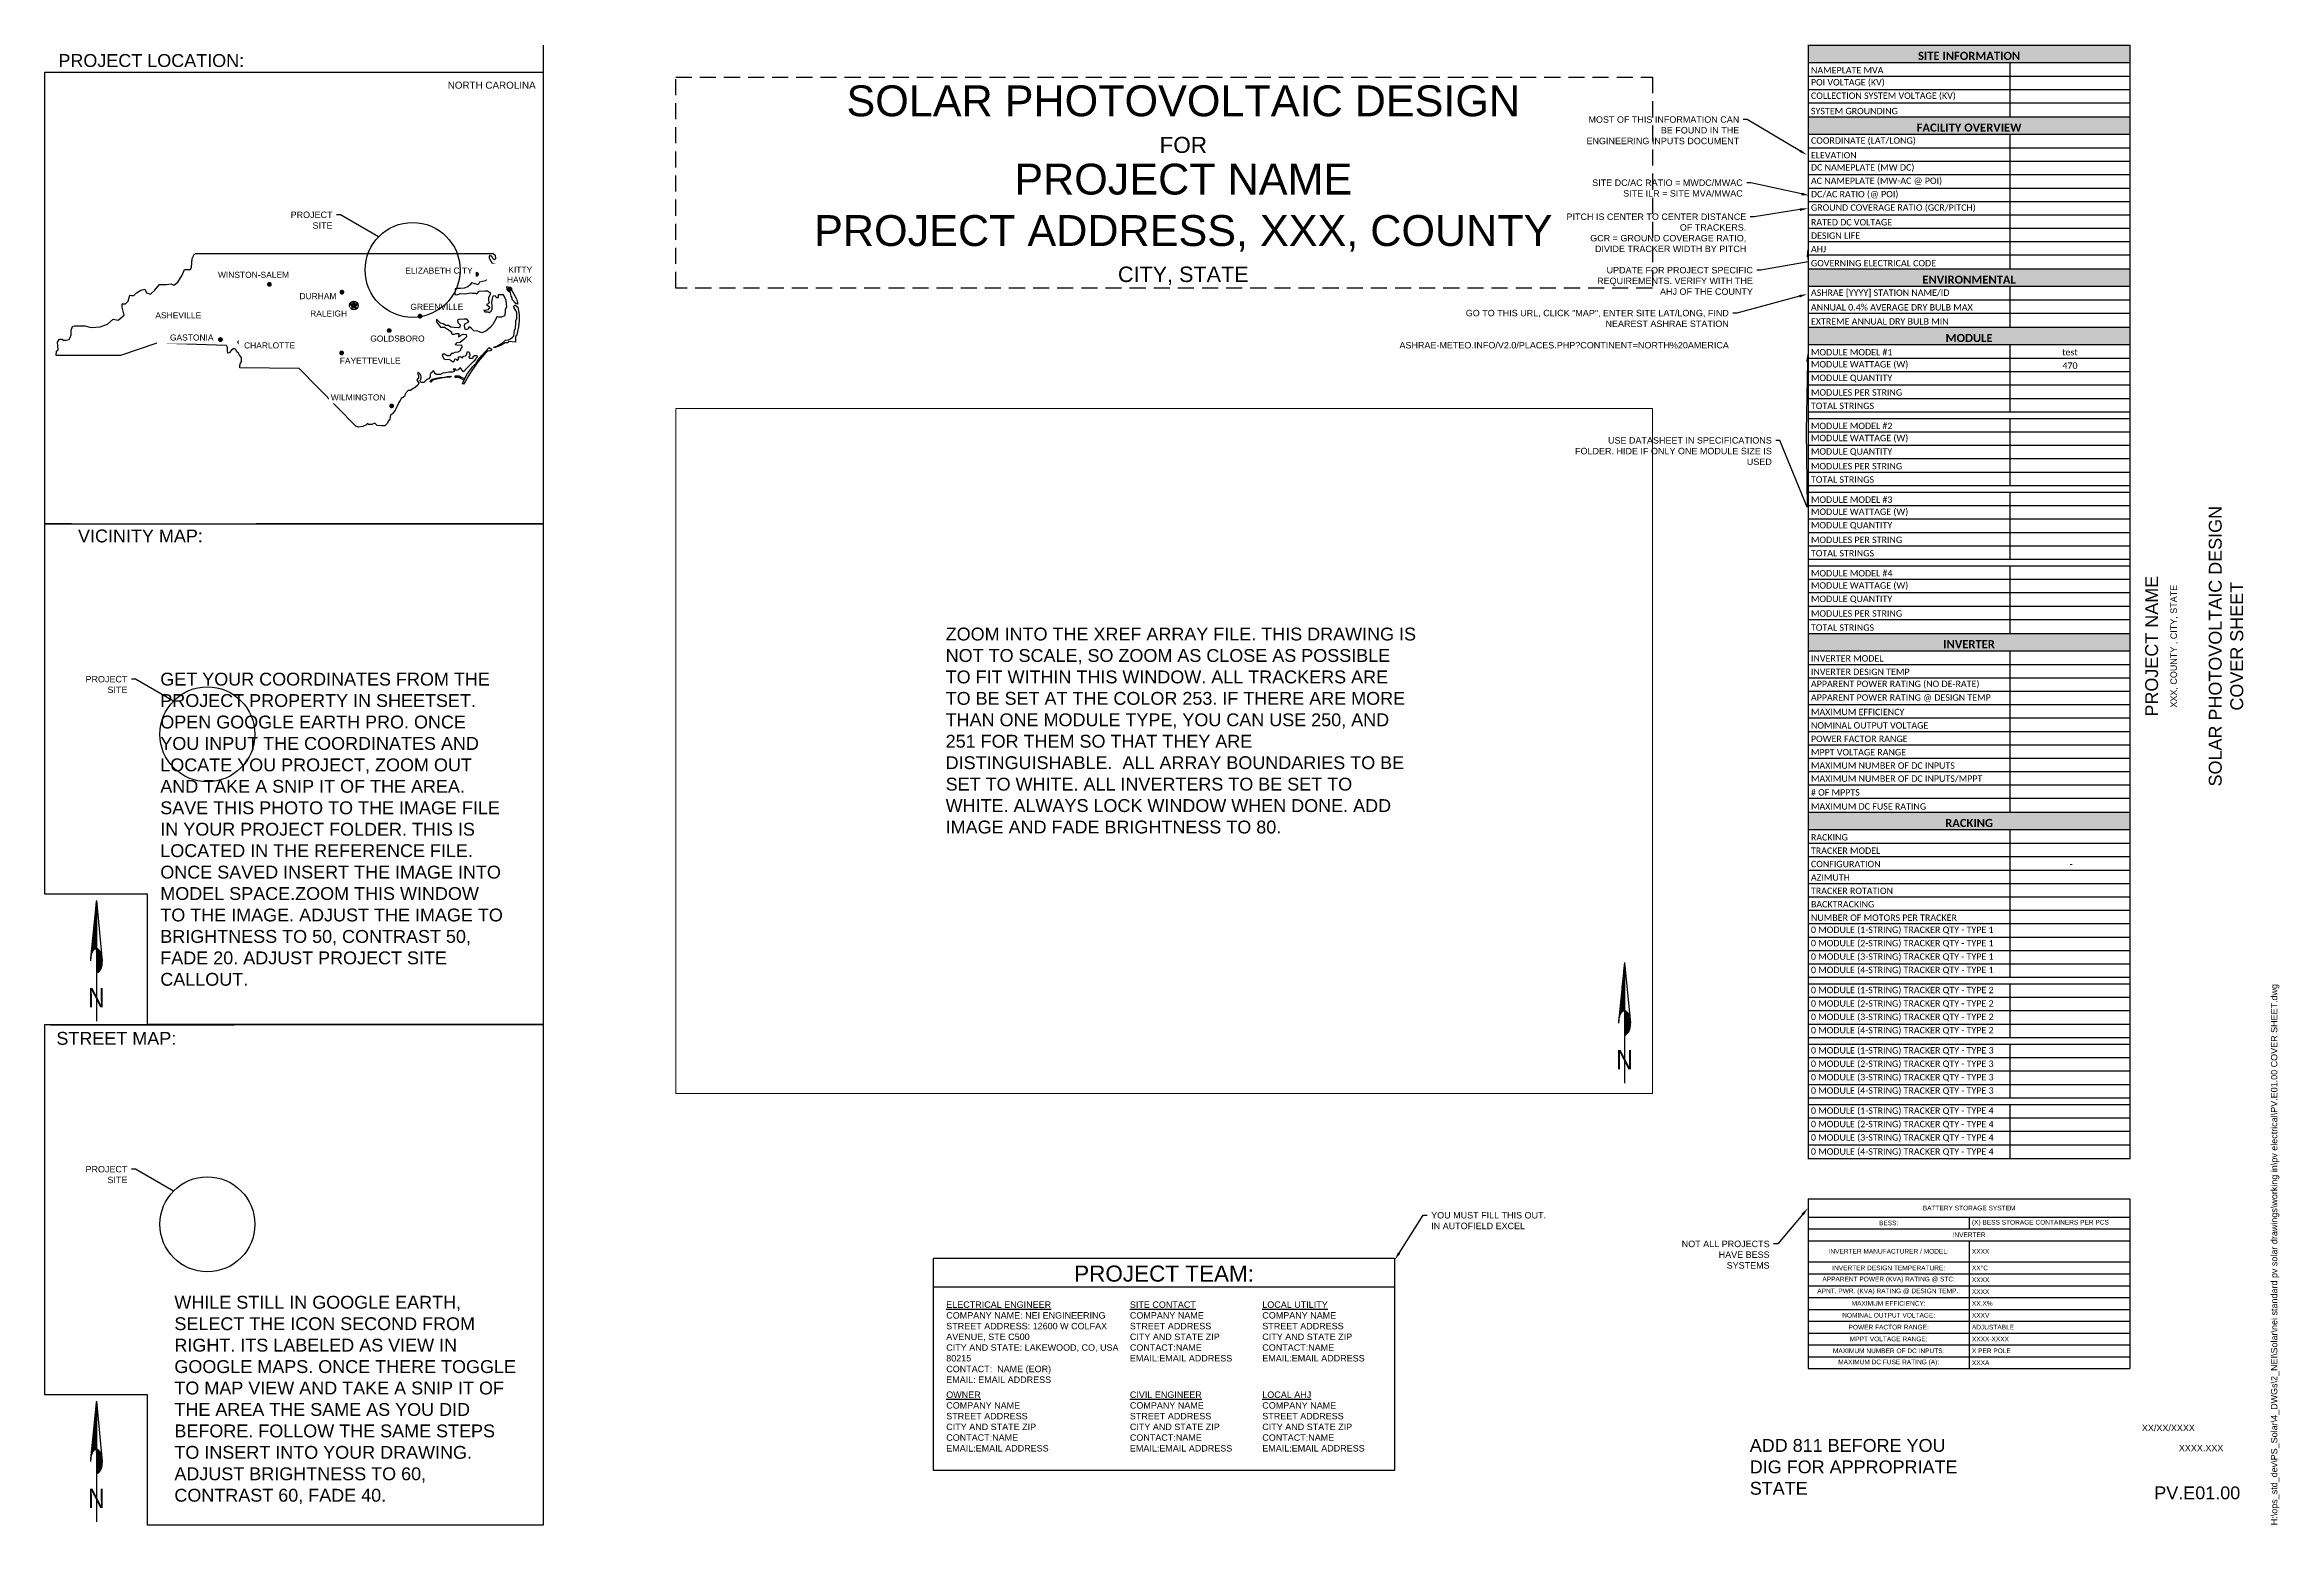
# Paper-space layout 'COVER SHEET' of a CAD drawing. Header units: feet, sheet in inches. Extents: x -0.2 to 34.5, y 0 to 23.
# The model-space entities are those that its viewports show. They can reach past a viewport. Long polylines and large blocks are cut down to what shows.
import ezdxf
from ezdxf import colors
from ezdxf.entities.mleader import LeaderData, LeaderLine
from ezdxf.enums import TextEntityAlignment as Align
from ezdxf.math import Vec2, Vec3

# ---------------------------------------------------------------- set-up
doc = ezdxf.new("R2010")
doc.units = ezdxf.units.FT
doc.header["$MEASUREMENT"] = 0
doc.linetypes.add('DASHED2', pattern=[0.375, 0.25, -0.125])
for name, color, linetype in [('G-ANNO-TEXT', 1, 'Continuous'), ('G-ANNO-TTBL', 1, 'Continuous'), ('PV-AUTOTABLES', 7, 'Continuous')]:
    doc.layers.add(name, color=color, linetype=linetype)
doc.layers.add('G-NPLT', color=67, linetype='Continuous', plot=False)
doc.layers.add('VP', color=31, linetype='Continuous', plot=False)
doc.layers.add('G-TBLK-TEXT', color=7, linetype='Continuous', lineweight=18)
doc.styles.add('NEI-A', font='arial.ttf')
picture_1 = doc.add_image_def('image1.png', size_in_pixel=(1478, 900))
picture_2 = doc.add_image_def('image2.png', size_in_pixel=(1695, 824))

psp = doc.layouts.new('COVER SHEET')

# ---------------------------------------------------------------- texts
at = {"layer": 'G-ANNO-TEXT', "insert": (17.447, 20.837), "char_height": 0.25, "width": 14.85973, "attachment_point": 5, "style": 'NEI-A'}
psp.add_mtext('\\A1;{\\H1.92x;SOLAR PHOTOVOLTAIC DESIGN\\P}FOR\\P{\\A0;\\H1.92x;PROJECT NAME\\PPROJECT ADDRESS, XXX, COUNTY \\P\\A1;\\H0.5x;CITY, STATE}', dxfattribs=at)
at = {"layer": 'G-ANNO-TEXT', "insert": (-0.067, 7.569), "char_height": 0.2, "attachment_point": 4, "style": 'NEI-A', "bg_fill": 3, "box_fill_scale": 1.5, "bg_fill_color": 256, "bg_fill_transparency": 0}
psp.add_mtext_dynamic_manual_height_columns('STREET MAP:', width=2.66544, gutter_width=0.625, heights=[0], dxfattribs=at)
at = {"layer": 'G-ANNO-TEXT', "style": 'NEI-A'}
for s, width, gutter_width, insert, char_height, attachment_point in [('PROJECT TEAM:', 3.21067, 0.625, (17.148, 3.911), 0.25, 5), ('{\\LELECTRICAL ENGINEER\\P}COMPANY NAME: NEI ENGINEERING\\PSTREET ADDRESS: 12600 W COLFAX AVENUE, STE C500\\PCITY AND STATE: LAKEWOOD, CO, USA 80215\\PCONTACT:  NAME (EOR)\\PEMAIL: EMAIL ADDRESS', 2.77117, 0.524, (13.763, 3.48), 0.1, 1), ('{\\LSITE CONTACT\\P}COMPANY NAME\\PSTREET ADDRESS\\PCITY AND STATE ZIP\\PCONTACT:NAME\\PEMAIL:EMAIL ADDRESS', 1.62578, 0.524, (16.617, 3.48), 0.1, 1), ('{\\LLOCAL UTILITY\\P}COMPANY NAME\\PSTREET ADDRESS\\PCITY AND STATE ZIP\\PCONTACT:NAME\\PEMAIL:EMAIL ADDRESS', 1.82018, 0.524, (18.675, 3.48), 0.1, 1), ('{\\LOWNER\\P}COMPANY NAME\\PSTREET ADDRESS\\PCITY AND STATE ZIP\\PCONTACT:NAME\\PEMAIL:EMAIL ADDRESS', 2.59468, 0.524, (13.763, 2.08), 0.1, 1), ('{\\LCIVIL ENGINEER\\P}COMPANY NAME\\PSTREET ADDRESS\\PCITY AND STATE ZIP\\PCONTACT:NAME\\PEMAIL:EMAIL ADDRESS', 1.81245, 0.524, (16.617, 2.08), 0.1, 1), ('{\\LLOCAL AHJ\\P}COMPANY NAME\\PSTREET ADDRESS\\PCITY AND STATE ZIP\\PCONTACT:NAME\\PEMAIL:EMAIL ADDRESS', 1.98179, 0.524, (18.675, 2.08), 0.1, 1)]:
    psp.add_mtext_dynamic_manual_height_columns(s, width=width, gutter_width=gutter_width, heights=[0], dxfattribs=dict(at, insert=insert, char_height=char_height, attachment_point=attachment_point))
at = {"layer": 'G-ANNO-TTBL', "style": 'NEI-A'}
psp.add_text('XXX, COUNTY , CITY, STATE', height=0.1, rotation=90, dxfattribs=at).set_placement((32.848, 13.668), align=Align.MIDDLE)
at = {"layer": 'G-ANNO-TTBL', "char_height": 0.2, "attachment_point": 5, "rotation": 90, "style": 'NEI-A'}
for s, insert in [('SOLAR PHOTOVOLTAIC DESIGN\\PCOVER SHEET', (33.654, 13.668)), ('PROJECT NAME', (32.498, 13.668))]:
    psp.add_mtext_dynamic_manual_height_columns(s, width=7.8846, gutter_width=0.5, heights=[0], dxfattribs=dict(at, insert=insert))
at = {"layer": 'G-ANNO-TTBL', "style": 'NEI-A'}
for s, width, insert, char_height, attachment_point in [('XX/XX/XXXX', 0.85482, (32.346, 1.513), 0.1, 4), ('XXXX.XXX', 0.85482, (33.266, 1.2), 0.1, 5), ('PV.E01.00', 1.7218, (33.206, 0.502), 0.2, 5)]:
    psp.add_mtext_dynamic_manual_height_columns(s, width=width, gutter_width=0.5, heights=[0], dxfattribs=dict(at, insert=insert, char_height=char_height, attachment_point=attachment_point))
at = {"layer": 'G-NPLT', "char_height": 0.2, "attachment_point": 1, "style": 'NEI-A'}
for s, insert, width in [('ZOOM INTO THE XREF ARRAY FILE. THIS DRAWING IS NOT TO SCALE, SO ZOOM AS CLOSE AS POSSIBLE TO FIT WITHIN THIS WINDOW. ALL TRACKERS ARE TO BE SET AT THE COLOR 253. IF THERE ARE MORE THAN ONE MODULE TYPE, YOU CAN USE 250, AND 251 FOR THEM SO THAT THEY ARE DISTINGUISHABLE.  ALL ARRAY BOUNDARIES TO BE SET TO WHITE. ALL INVERTERS TO BE SET TO WHITE. ALWAYS LOCK WINDOW WHEN DONE. ADD IMAGE AND FADE BRIGHTNESS TO 80. ', (13.754, 13.957), 7.30797), ('GET YOUR COORDINATES FROM THE PROJECT PROPERTY IN SHEETSET. OPEN GOOGLE EARTH PRO. ONCE YOU INPUT THE COORDINATES AND LOCATE YOU PROJECT, ZOOM OUT AND TAKE A SNIP IT OF THE AREA. SAVE THIS PHOTO TO THE IMAGE FILE IN YOUR PROJECT FOLDER. THIS IS LOCATED IN THE REFERENCE FILE. ONCE SAVED INSERT THE IMAGE INTO MODEL SPACE.ZOOM THIS WINDOW TO THE IMAGE. ADJUST THE IMAGE TO BRIGHTNESS TO 50, CONTRAST 50, FADE 20. ADJUST PROJECT SITE CALLOUT.', (1.548, 13.256), 5.34581), ('WHILE STILL IN GOOGLE EARTH, SELECT THE ICON SECOND FROM RIGHT. ITS LABELED AS VIEW IN GOOGLE MAPS. ONCE THERE TOGGLE TO MAP VIEW AND TAKE A SNIP IT OF THE AREA THE SAME AS YOU DID BEFORE. FOLLOW THE SAME STEPS TO INSERT INTO YOUR DRAWING. ADJUST BRIGHTNESS TO 60, CONTRAST 60, FADE 40.', (1.767, 3.567), 5.34581), ('ADD 811 BEFORE YOU DIG FOR APPROPRIATE STATE', (26.251, 1.341), 3.45789)]:
    psp.add_mtext(s, dxfattribs=dict(at, insert=insert, width=width))
at = {"layer": 'G-NPLT', "insert": (34.351, 0), "char_height": 0.1, "width": 13.97168, "attachment_point": 1, "rotation": 90, "style": 'NEI-A'}
psp.add_mtext('H:\\\\ops_std_dev\\\\PS_Solar\\\\4_DWGs\\\\2_NEI\\\\Solar\\\\nei standard pv solar drawings\\\\working in\\\\pv electrical\\\\PV.E01.00 COVER SHEET.dwg', dxfattribs=at)

msp = doc.modelspace()

# ---------------------------------------------------------------- blocks, each defined once
blk = doc.blocks.new('capitalstar')
h = blk.add_hatch(color=256)
h.dxf.hatch_style = 1
h.paths.add_polyline_path([(0.013, 0.017), (0, 0.045), (-0.013, 0.017), (-0.042, 0.014), (-0.02, -0.006), (-0.026, -0.036), (0, -0.021), (0.026, -0.036), (0.02, -0.006), (0.042, 0.014)])
blk.add_lwpolyline([(0.026, -0.036), (0.02, -0.006), (0.042, 0.014), (0.013, 0.017), (0, 0.045), (-0.013, 0.017), (-0.042, 0.014), (-0.02, -0.006), (-0.026, -0.036), (0, -0.021), (0.026, -0.036)])
blk.add_circle((0, 0), 0.0451)
blk = doc.blocks.new('*U3')
blk.add_lwpolyline([(0, 0), (7.75, 0), (7.75, -7.025), (0, -7.025)], close=True)
for points in [[(2.337, -2.823), (6.971, -2.823), (7, -2.849), (7.004, -2.904), (6.99, -2.918), (6.978, -2.911), (6.966, -2.901), (6.955, -2.876), (6.942, -2.861), (6.918, -2.854), (6.91, -2.868), (6.908, -2.896), (6.949, -2.967), (6.997, -2.985), (7.019, -2.987), (7.092, -3.277), (7.076, -3.299), (7.049, -3.248), (7.016, -3.215), (7.005, -3.199), (6.986, -3.215), (6.948, -3.218), (6.907, -3.215), (6.878, -3.22), (6.853, -3.248), (6.804, -3.256), (6.758, -3.269), (6.739, -3.307), (6.677, -3.291), (6.631, -3.277), (6.612, -3.307), (6.579, -3.342), (6.522, -3.361), (6.465, -3.367), (6.403, -3.367), (6.378, -3.37), (6.376, -3.459), (6.408, -3.464), (6.435, -3.454), (6.46, -3.445), (6.519, -3.448), (6.563, -3.445), (6.593, -3.44), (6.617, -3.435), (6.647, -3.437), (6.696, -3.44), (6.718, -3.451), (6.753, -3.41), (6.84, -3.405), (6.88, -3.402), (6.929, -3.432), (6.918, -3.47), (6.905, -3.494), (6.897, -3.513), (6.897, -3.546), (6.905, -3.573), (6.913, -3.586), (6.894, -3.605), (6.869, -3.614), (6.891, -3.635), (6.916, -3.654), (6.888, -3.698), (6.853, -3.706), (6.826, -3.703), (6.84, -3.73), (6.886, -3.73), (6.907, -3.738), (6.937, -3.717), (6.956, -3.681), (6.956, -3.638), (6.951, -3.586), (6.959, -3.527), (6.97, -3.481), (7, -3.473), (7.008, -3.489), (7.024, -3.505), (7.051, -3.505), (7.054, -3.486), (7.051, -3.467), (7.051, -3.462), (7.092, -3.459), (7.119, -3.459), (7.146, -3.5), (7.168, -3.546), (7.176, -3.655), (7.157, -3.693), (7.155, -3.739), (7.146, -3.793), (7.1, -3.81), (7.06, -3.812), (7.03, -3.804), (6.992, -3.878), (6.967, -3.926), (6.924, -3.975), (6.856, -4.029), (6.794, -4.056), (6.731, -4.032), (6.672, -4.024), (6.628, -3.983), (6.609, -3.967), (6.585, -3.967), (6.585, -3.994), (6.541, -4.008), (6.528, -3.978), (6.525, -3.94), (6.533, -3.913), (6.56, -3.899), (6.59, -3.88), (6.563, -3.845), (6.52, -3.845), (6.438, -3.848), (6.414, -3.861), (6.419, -3.894), (6.457, -3.929), (6.454, -3.97), (6.425, -3.978), (6.365, -3.975), (6.313, -3.97), (6.278, -3.94), (6.237, -3.94), (6.191, -3.918), (6.151, -3.907), (6.088, -3.842), (6.088, -3.883), (6.153, -3.967), (6.213, -3.967), (6.259, -4), (6.3, -4.027), (6.33, -4.043), (6.316, -4.059), (6.332, -4.075), (6.368, -4.075), (6.395, -4.067), (6.435, -4.067), (6.43, -4.119), (6.468, -4.092), (6.503, -4.078), (6.549, -4.081), (6.555, -4.119), (6.522, -4.154), (6.487, -4.181), (6.457, -4.206), (6.406, -4.211), (6.381, -4.238), (6.43, -4.246), (6.479, -4.244), (6.484, -4.276), (6.468, -4.3), (6.457, -4.336), (6.419, -4.357), (6.373, -4.363), (6.346, -4.376), (6.322, -4.376), (6.294, -4.412), (6.254, -4.414), (6.216, -4.387), (6.186, -4.385), (6.178, -4.401), (6.205, -4.46), (6.227, -4.471), (6.281, -4.466), (6.319, -4.488), (6.346, -4.509), (6.368, -4.488), (6.373, -4.466), (6.381, -4.46), (6.406, -4.469), (6.408, -4.485), (6.43, -4.463), (6.427, -4.441), (6.435, -4.431), (6.476, -4.431), (6.49, -4.447), (6.509, -4.42), (6.539, -4.412), (6.558, -4.398), (6.574, -4.347), (6.587, -4.349), (6.601, -4.368), (6.606, -4.412), (6.593, -4.428), (6.596, -4.447), (6.65, -4.452), (6.661, -4.444), (6.658, -4.423), (6.682, -4.409), (6.718, -4.409), (6.723, -4.433), (6.707, -4.45), (6.699, -4.46), (6.672, -4.496), (6.559, -4.603), (6.508, -4.66), (6.489, -4.637), (6.474, -4.614), (6.459, -4.592), (6.45, -4.609), (6.427, -4.633), (6.403, -4.639), (6.378, -4.614), (6.348, -4.622), (6.365, -4.633), (6.363, -4.656), (6.331, -4.665), (6.281, -4.665), (6.237, -4.675), (6.19, -4.682), (6.151, -4.701), (6.087, -4.701), (6.066, -4.688), (6.064, -4.671), (6.036, -4.641), (6.025, -4.665), (6.004, -4.684), (5.991, -4.705), (5.991, -4.742), (5.97, -4.771), (5.94, -4.782), (5.895, -4.827), (5.852, -4.827), (5.84, -4.818), (5.837, -4.793), (5.848, -4.78), (5.85, -4.746), (5.844, -4.714), (5.829, -4.692), (5.805, -4.667), (5.795, -4.688), (5.805, -4.71), (5.808, -4.733), (5.808, -4.765), (5.793, -4.778), (5.782, -4.788), (5.816, -4.836), (5.801, -4.868), (5.76, -4.908), (5.728, -4.921), (5.707, -4.936), (5.683, -4.951), (5.649, -4.953), (5.602, -5.004), (5.592, -5.045), (5.541, -5.079), (5.524, -5.107), (5.503, -5.141), (5.476, -5.195), (5.445, -5.257), (5.408, -5.315), (5.377, -5.332), (5.367, -5.366), (5.363, -5.4), (5.339, -5.431), (5.329, -5.462), (5.288, -5.499), (5.237, -5.503), (5.165, -5.496), (5.131, -5.458), (5.086, -5.479), (5.025, -5.482), (5.022, -5.458), (4.991, -5.489), (4.946, -5.513), (4.878, -5.52), (4.837, -5.509), (3.956, -4.608), (3.034, -4.598), (3.031, -4.564), (3.041, -4.529), (3.058, -4.509), (3.061, -4.475), (3.058, -4.438), (3.027, -4.403), (3.012, -4.374), (2.984, -4.351), (2.97, -4.316), (2.94, -4.301), (2.901, -4.326), (2.866, -4.364), (2.844, -4.371), (2.843, -4.329), (2.841, -4.285), (2.828, -4.25), (1.743, -4.214), (1.176, -4.408), (0.176, -4.41), (0.183, -4.341), (0.21, -4.321), (0.203, -4.26), (0.2, -4.199), (0.23, -4.155), (0.271, -4.155), (0.294, -4.169), (0.335, -4.169), (0.379, -4.159), (0.396, -4.128), (0.413, -4.088), (0.413, -4.013), (0.433, -3.956), (0.467, -3.949), (0.622, -3.945), (0.725, -3.971), (0.864, -3.962), (0.977, -3.919), (1.063, -3.841), (1.141, -3.858), (1.236, -3.78), (1.202, -3.659), (1.202, -3.607), (1.254, -3.607), (1.297, -3.564), (1.323, -3.469), (1.349, -3.477), (1.384, -3.477), (1.427, -3.434), (1.496, -3.391), (1.557, -3.374), (1.583, -3.434), (1.643, -3.452), (1.713, -3.391), (1.782, -3.304), (1.894, -3.304), (1.964, -3.296), (2.007, -3.313), (2.068, -3.27), (2.137, -3.157), (2.171, -3.071), (2.267, -3.071), (2.284, -3.036), (2.293, -2.898), (2.327, -2.829)], [(7.185, -3.335), (7.236, -3.351), (7.286, -3.444), (7.333, -3.528), (7.353, -3.608), (7.322, -3.601), (7.3, -3.585), (7.291, -3.563), (7.267, -3.539), (7.267, -3.512), (7.251, -3.484), (7.244, -3.453), (7.238, -3.435), (7.207, -3.408), (7.189, -3.382), (7.185, -3.335)], [(7.306, -3.621), (7.355, -3.657), (7.373, -3.772), (7.373, -3.867), (7.364, -3.962), (7.348, -4.037), (7.331, -4.101), (7.315, -4.115), (7.317, -4.199), (7.209, -4.192), (7.198, -4.21), (7.158, -4.212), (7.105, -4.241), (7.047, -4.27), (6.987, -4.29), (6.979, -4.281), (7.025, -4.263), (7.08, -4.234), (7.114, -4.21), (7.16, -4.168), (7.209, -4.163), (7.242, -4.148), (7.273, -4.124), (7.291, -4.104), (7.3, -4.02), (7.32, -3.982), (7.322, -3.904), (7.322, -3.871), (7.337, -3.831), (7.337, -3.732), (7.313, -3.694), (7.295, -3.668), (7.293, -3.639), (7.306, -3.623)], [(6.912, -4.286), (6.945, -4.308), (6.943, -4.324), (6.923, -4.337), (6.885, -4.341), (6.863, -4.357), (6.737, -4.501), (6.64, -4.64), (6.586, -4.722), (6.538, -4.808), (6.511, -4.855), (6.496, -4.846), (6.507, -4.808), (6.533, -4.762), (6.56, -4.702), (6.609, -4.642), (6.648, -4.582), (6.704, -4.527), (6.741, -4.47), (6.797, -4.403), (6.901, -4.29), (6.908, -4.288)], [(6.312, -4.743), (6.231, -4.751), (6.136, -4.765), (6.075, -4.782), (6.027, -4.793), (6.002, -4.821), (5.985, -4.81), (6.022, -4.777), (6.086, -4.763), (6.142, -4.751), (6.214, -4.743), (6.253, -4.732), (6.317, -4.729), (6.314, -4.74)], [(6.521, -4.768), (6.47, -4.746), (6.44, -4.729), (6.373, -4.729), (6.376, -4.746), (6.431, -4.743), (6.462, -4.763), (6.501, -4.779), (6.521, -4.788)]]:
    blk.add_lwpolyline(points)
at = {"const_width": 0.0375}
for points in [[(6.693, -3.144, 1), (6.73, -3.144, 1)], [(3.474, -3.302, 1), (3.511, -3.302, 1)], [(4.601, -3.423, 1), (4.639, -3.423, 1)], [(7.212, -3.376, 1), (7.25, -3.376, 1)], [(1.605, -3.817, 1), (1.642, -3.817, 1)], [(5.814, -3.797, 1), (5.852, -3.797, 1)], [(2.713, -4.16, 1), (2.751, -4.16, 1)], [(3.013, -4.2, 1), (3.051, -4.2, 1)], [(5.336, -4.022, 1), (5.374, -4.022, 1)], [(4.596, -4.368, 1), (4.634, -4.368, 1)], [(5.374, -5.192, 1), (5.411, -5.192, 1)]]:
    blk.add_lwpolyline(points, format="xyb", close=True, dxfattribs=at)
at = {"xscale": 1.5, "yscale": 1.5, "zscale": 1.5}
blk.add_blockref('capitalstar', (4.806, -3.63), dxfattribs=at)
at = {"insert": (6.264, -0.15), "char_height": 0.1094, "attachment_point": 1, "style": 'NEI-A'}
blk.add_mtext_dynamic_manual_height_columns('NORTH CAROLINA', width=1.36844, gutter_width=1, heights=[0], dxfattribs=at)
at = {"attachment_point": 6, "style": 'NEI-A', "bg_fill": 2}
for s, insert, char_height, width in [('WINSTON-SALEM', (3.799, -3.154), 0.09375, 0.83096), ('ELIZABETH CITY', (6.652, -3.088), 0.09375, 1.51057), ('ASHEVILLE', (2.434, -3.783), 0.0938, 0.83096), ('RALEIGH', (4.701, -3.756), 0.0938, 1.28374), ('GREENVILLE', (6.507, -3.652), 0.0938, 0.83096), ('CHARLOTTE', (3.892, -4.252), 0.0938, 0.83096), ('FAYETTEVILLE', (5.532, -4.489), 0.09375, 0.83096), ('WILMINGTON', (5.298, -5.061), 0.0938, 0.83096)]:
    blk.add_mtext(s, dxfattribs=dict(at, insert=insert, char_height=char_height, width=width))
at = {"char_height": 0.0938, "attachment_point": 6, "style": 'NEI-A', "bg_fill": 2}
for s, insert, width in [('KITTY \\PHAWK', (7.577, -3.153), 0.66213), ('DURHAM', (4.535, -3.486), 0.83096), ('GASTONIA', (2.624, -4.129), 0.83096), ('GOLDSBORO', (5.905, -4.145), 0.83096)]:
    blk.add_mtext(s, dxfattribs=dict(at, insert=insert, width=width))
blk = doc.blocks.new('NORTH ARROW VERTICAL')
h = blk.add_hatch()
h.set_pattern_fill('ANSI31', color=0, scale=0.01, style=0)
h.paths.add_polyline_path([(-0.029, 0.337, -0.067391), (-0.022, 0.357, -0.104279), (-0.011, 0.371, -0.174286), (0, 0.375), (0, 0.625)])
h.paths.add_polyline_path([(0.031, 0.312), (0.029, 0.337, 0.067391), (0.022, 0.357, 0.104279), (0.011, 0.371, 0.174286), (0, 0.375), (0, 0.25, 0.174286), (0.011, 0.254, 0.104279), (0.022, 0.268, 0.065115), (0.029, 0.287, 0.051264)])
at = {"color": 0}
for p, q in [((0, 0.625), (-0.031, 0.312)), ((0, 0.625), (0.031, 0.312)), ((0, 0.625), (0, 0.375)), ((0, 0.375), (0, 0.25)), ((0, 0.25), (0, 0))]:
    blk.add_line(p, q, dxfattribs=at)
for points in [[(0, 0.375, 0.174286), (-0.011, 0.371, 0.104279), (-0.022, 0.357, 0.065115), (-0.029, 0.338, 0.051264), (-0.031, 0.312, 0.051264)], [(0.031, 0.312, 0.051264), (0.029, 0.338, 0.065115), (0.022, 0.357, 0.104279), (0.011, 0.371, 0.174286), (0, 0.375, 0.174286)], [(0, 0.25, 0.174286), (0.011, 0.254, 0.104279), (0.022, 0.268, 0.065115), (0.029, 0.287, 0.051264), (0.031, 0.312, 0.051264)]]:
    blk.add_lwpolyline(points, format="xyb", dxfattribs=at)
at = {"color": 0, "style": 'NEI-A', "width": 0.85}
blk.add_text('N', height=0.1, dxfattribs=at).set_placement((0, 0.122), align=Align.MIDDLE)
blk = doc.blocks.new('*A7')
at = {"color": 7, "linetype": 'Continuous', "ltscale": 0.083333, "const_width": 0.0208}
blk.add_lwpolyline([(5, 0), (0, 0), (0, -17.312), (5, -17.312)], close=True, dxfattribs=at)
for points in [[(0, -0.271), (5, -0.271)], [(0, -1.115), (5, -1.115)], [(0, -1.385), (5, -1.385)], [(0, -3.479), (5, -3.479)], [(0, -3.75), (5, -3.75)], [(0, -4.385), (5, -4.385)], [(0, -4.656), (5, -4.656)], [(0, -9.146), (5, -9.146)], [(0, -9.417), (5, -9.417)], [(0, -11.927), (5, -11.927)], [(0, -12.198), (5, -12.198)]]:
    blk.add_lwpolyline(points, dxfattribs=at)
at = {"color": 7, "linetype": 'Continuous', "ltscale": 0.083333}
for points in [[(3.135, -0.271), (3.135, -1.115)], [(0, -0.479), (5, -0.479)], [(0, -0.688), (5, -0.688)], [(0, -0.896), (5, -0.896)], [(3.135, -1.385), (3.135, -3.479)], [(0, -1.594), (5, -1.594)], [(0, -1.802), (5, -1.802)], [(0, -2.01), (5, -2.01)], [(0, -2.219), (5, -2.219)], [(0, -2.427), (5, -2.427)], [(0, -2.635), (5, -2.635)], [(0, -2.844), (5, -2.844)], [(0, -3.052), (5, -3.052)], [(0, -3.26), (5, -3.26)], [(3.135, -3.75), (3.135, -4.385)], [(0, -3.958), (5, -3.958)], [(0, -4.167), (5, -4.167)], [(3.135, -4.656), (3.135, -5.698)], [(0, -4.865), (5, -4.865)], [(0, -5.073), (5, -5.073)], [(0, -5.281), (5, -5.281)], [(0, -5.49), (5, -5.49)], [(0, -5.698), (5, -5.698)], [(0, -5.802), (5, -5.802)], [(3.135, -5.802), (3.135, -6.844)], [(0, -6.01), (5, -6.01)], [(0, -6.219), (5, -6.219)], [(0, -6.427), (5, -6.427)], [(0, -6.635), (5, -6.635)], [(0, -6.844), (5, -6.844)], [(0, -6.948), (5, -6.948)], [(0, -7.156), (5, -7.156)], [(3.135, -6.948), (3.135, -7.99)], [(0, -7.365), (5, -7.365)], [(0, -7.573), (5, -7.573)], [(0, -7.781), (5, -7.781)], [(0, -7.99), (5, -7.99)], [(0, -8.094), (5, -8.094)], [(0, -8.302), (5, -8.302)], [(3.135, -8.094), (3.135, -9.146)], [(0, -8.51), (5, -8.51)], [(0, -8.719), (5, -8.719)], [(0, -8.927), (5, -8.927)], [(0, -9.625), (5, -9.625)], [(3.135, -9.417), (3.135, -11.927)], [(0, -9.833), (5, -9.833)], [(0, -10.042), (5, -10.042)], [(0, -10.25), (5, -10.25)], [(0, -10.458), (5, -10.458)], [(0, -10.667), (5, -10.667)], [(0, -10.875), (5, -10.875)], [(0, -11.083), (5, -11.083)], [(0, -11.292), (5, -11.292)], [(0, -11.5), (5, -11.5)], [(0, -11.708), (5, -11.708)], [(0, -12.406), (5, -12.406)], [(3.135, -12.198), (3.135, -14.49)], [(0, -12.615), (5, -12.615)], [(0, -12.823), (5, -12.823)], [(0, -13.031), (5, -13.031)], [(0, -13.24), (5, -13.24)], [(0, -13.448), (5, -13.448)], [(0, -13.656), (5, -13.656)], [(0, -13.865), (5, -13.865)], [(0, -14.073), (5, -14.073)], [(0, -14.281), (5, -14.281)], [(0, -14.49), (5, -14.49)], [(0, -14.594), (5, -14.594)], [(0, -14.802), (5, -14.802)], [(3.135, -14.594), (3.135, -15.427)], [(0, -15.01), (5, -15.01)], [(0, -15.219), (5, -15.219)], [(0, -15.427), (5, -15.427)], [(0, -15.531), (5, -15.531)], [(3.135, -15.531), (3.135, -16.365)], [(0, -15.74), (5, -15.74)], [(0, -15.948), (5, -15.948)], [(0, -16.156), (5, -16.156)], [(0, -16.365), (5, -16.365)], [(0, -16.469), (5, -16.469)], [(3.135, -16.469), (3.135, -17.312)], [(0, -16.677), (5, -16.677)], [(0, -16.885), (5, -16.885)], [(0, -17.094), (5, -17.094)]]:
    blk.add_lwpolyline(points, dxfattribs=at)
at = {"color": 254, "true_color": 0xd0cece}
for points in [[(0, 0), (5, 0), (0, -0.271), (5, -0.271)], [(0, -1.115), (5, -1.115), (0, -1.385), (5, -1.385)], [(0, -3.479), (5, -3.479), (0, -3.75), (5, -3.75)], [(0, -4.385), (5, -4.385), (0, -4.656), (5, -4.656)], [(0, -9.146), (5, -9.146), (0, -9.417), (5, -9.417)], [(0, -11.927), (5, -11.927), (0, -12.198), (5, -12.198)]]:
    blk.add_solid(points, dxfattribs=at)
at = {"color": 7, "style": 'NEI-A'}
for s, insert, char_height, attachment_point in [('\\fCalibri|b0|i0|c0|p34;NAMEPLATE MVA', (0.042, -0.437), 0.09931, 7), ('\\fCalibri|b1|i0|c0|p34;SITE INFORMATION', (2.5, -0.229), 0.12639, 8), ('\\fCalibri|b0|i0|c0|p34;POI VOLTAGE (KV)', (0.042, -0.646), 0.09931, 7), ('\\fCalibri|b0|i0|c0|p34; ', (4.068, -0.437), 0.09931, 8), ('\\fCalibri|b0|i0|c0|p34; ', (4.068, -0.646), 0.09931, 8), ('\\fCalibri|b0|i0|c0|p34;SYSTEM GROUNDING', (0.042, -1.073), 0.09931, 7), ('\\fCalibri|b0|i0|c0|p34;COLLECTION SYSTEM VOLTAGE (KV)', (0.042, -0.854), 0.09931, 7), ('\\fCalibri|b0|i0|c0|p34; ', (4.068, -0.854), 0.09931, 8), ('\\fCalibri|b1|i0|c0|p34;FACILITY OVERVIEW', (2.5, -1.344), 0.12639, 8), ('\\fCalibri|b0|i0|c0|p34; ', (4.068, -1.073), 0.09931, 8), ('\\fCalibri|b0|i0|c0|p34;COORDINATE (LAT/LONG)', (0.042, -1.552), 0.09931, 7), ('\\fCalibri|b0|i0|c0|p34;ELEVATION', (0.042, -1.76), 0.09931, 7), ('\\fCalibri|b0|i0|c0|p34; ', (4.068, -1.552), 0.09931, 8), ('\\fCalibri|b0|i0|c0|p34;AC NAMEPLATE (MW-AC @ POI)', (0.042, -2.177), 0.09931, 7), ('\\fCalibri|b0|i0|c0|p34;DC NAMEPLATE (MW DC)', (0.042, -1.969), 0.09931, 7), ('\\fCalibri|b0|i0|c0|p34; ', (4.068, -1.76), 0.09931, 8), ('\\fCalibri|b0|i0|c0|p34; ', (4.068, -1.969), 0.09931, 8), ('\\fCalibri|b0|i0|c0|p34;DC/AC RATIO (@ POI)', (0.042, -2.385), 0.09931, 7), ('\\fCalibri|b0|i0|c0|p34; ', (4.068, -2.177), 0.09931, 8), ('\\fCalibri|b0|i0|c0|p34;GROUND COVERAGE RATIO (GCR/PITCH)', (0.042, -2.594), 0.09931, 7), ('\\fCalibri|b0|i0|c0|p34;RATED DC VOLTAGE', (0.042, -2.802), 0.09931, 7), ('\\fCalibri|b0|i0|c0|p34; ', (4.068, -2.594), 0.09931, 8), ('\\fCalibri|b0|i0|c0|p34;AHJ', (0.042, -3.219), 0.09931, 7), ('\\fCalibri|b0|i0|c0|p34;DESIGN LIFE', (0.042, -3.01), 0.09931, 7), ('\\fCalibri|b0|i0|c0|p34; ', (4.068, -2.802), 0.09931, 8), ('\\fCalibri|b0|i0|c0|p34; ', (4.068, -3.01), 0.09931, 8), ('\\fCalibri|b0|i0|c0|p34;GOVERNING ELECTRICAL CODE', (0.042, -3.438), 0.09931, 7), ('\\fCalibri|b0|i0|c0|p34; ', (4.068, -3.219), 0.09931, 8), ('\\fCalibri|b0|i0|c0|p34; ', (4.068, -3.438), 0.09931, 8), ('\\fCalibri|b0|i0|c0|p34;ASHRAE [YYYY] STATION NAME/ID', (0.042, -3.917), 0.09931, 7), ('\\fCalibri|b1|i0|c0|p34;ENVIRONMENTAL', (2.5, -3.708), 0.12639, 8), ('\\fCalibri|b0|i0|c0|p34;ANNUAL 0.4% AVERAGE DRY BULB MAX', (0.042, -4.125), 0.09931, 7), ('\\fCalibri|b0|i0|c0|p34; ', (4.068, -3.917), 0.09931, 8), ('\\fCalibri|b0|i0|c0|p34; ', (4.068, -4.125), 0.09931, 8), ('\\fCalibri|b0|i0|c0|p34;EXTREME ANNUAL DRY BULB MIN', (0.042, -4.344), 0.09931, 7), ('\\fCalibri|b1|i0|c0|p34;MODULE', (2.5, -4.615), 0.12639, 8), ('\\fCalibri|b0|i0|c0|p34; ', (4.068, -4.344), 0.09931, 8), ('\\fCalibri|b0|i0|c0|p34;MODULE MODEL #1', (0.042, -4.823), 0.09931, 7), ('\\fCalibri|b0|i0|c0|p34;test', (4.068, -4.823), 0.09931, 8), ('\\fCalibri|b0|i0|c0|p34;MODULE WATTAGE (W)', (0.042, -5.031), 0.09931, 7), ('\\fCalibri|b0|i0|c0|p34;MODULE QUANTITY', (0.042, -5.24), 0.09931, 7), ('\\fCalibri|b0|i0|c0|p34;470', (4.068, -5.031), 0.09931, 8), ('\\fCalibri|b0|i0|c0|p34;TOTAL STRINGS', (0.042, -5.656), 0.09931, 7), ('\\fCalibri|b0|i0|c0|p34;MODULES PER STRING', (0.042, -5.448), 0.09931, 7), ('\\fCalibri|b0|i0|c0|p34; ', (4.068, -5.24), 0.09931, 8), ('\\fCalibri|b0|i0|c0|p34; ', (4.068, -5.448), 0.09931, 8), ('\\fCalibri|b0|i0|c0|p34;MODULE MODEL #2', (0.042, -5.969), 0.09931, 7), ('\\fCalibri|b0|i0|c0|p34; ', (2.5, -5.76), 0.09931, 8), ('\\fCalibri|b0|i0|c0|p34; ', (4.068, -5.656), 0.09931, 8), ('\\fCalibri|b0|i0|c0|p34;MODULE WATTAGE (W)', (0.042, -6.177), 0.09931, 7), ('\\fCalibri|b0|i0|c0|p34; ', (4.068, -5.969), 0.09931, 8), ('\\fCalibri|b0|i0|c0|p34; ', (4.068, -6.177), 0.09931, 8), ('\\fCalibri|b0|i0|c0|p34;MODULE QUANTITY', (0.042, -6.385), 0.09931, 7), ('\\fCalibri|b0|i0|c0|p34;MODULES PER STRING', (0.042, -6.594), 0.09931, 7), ('\\fCalibri|b0|i0|c0|p34; ', (4.068, -6.385), 0.09931, 8), ('\\fCalibri|b0|i0|c0|p34; ', (4.068, -6.594), 0.09931, 8), ('\\fCalibri|b0|i0|c0|p34;TOTAL STRINGS', (0.042, -6.802), 0.09931, 7), ('\\fCalibri|b0|i0|c0|p34; ', (2.5, -6.906), 0.09931, 8), ('\\fCalibri|b0|i0|c0|p34; ', (4.068, -6.802), 0.09931, 8), ('\\fCalibri|b0|i0|c0|p34;MODULE MODEL #3', (0.042, -7.115), 0.09931, 7), ('\\fCalibri|b0|i0|c0|p34;MODULE WATTAGE (W)', (0.042, -7.323), 0.09931, 7), ('\\fCalibri|b0|i0|c0|p34; ', (4.068, -7.115), 0.09931, 8), ('\\fCalibri|b0|i0|c0|p34;MODULE QUANTITY', (0.042, -7.531), 0.09931, 7), ('\\fCalibri|b0|i0|c0|p34;MODULES PER STRING', (0.042, -7.74), 0.09931, 7), ('\\fCalibri|b0|i0|c0|p34; ', (4.068, -7.323), 0.09931, 8), ('\\fCalibri|b0|i0|c0|p34; ', (4.068, -7.531), 0.09931, 8), ('\\fCalibri|b0|i0|c0|p34;TOTAL STRINGS', (0.042, -7.948), 0.09931, 7), ('\\fCalibri|b0|i0|c0|p34; ', (4.068, -7.74), 0.09931, 8), ('\\fCalibri|b0|i0|c0|p34; ', (4.068, -7.948), 0.09931, 8), ('\\fCalibri|b0|i0|c0|p34;MODULE MODEL #4', (0.042, -8.26), 0.09931, 7), ('\\fCalibri|b0|i0|c0|p34;MODULE WATTAGE (W)', (0.042, -8.469), 0.09931, 7), ('\\fCalibri|b0|i0|c0|p34; ', (2.5, -8.052), 0.09931, 8), ('\\fCalibri|b0|i0|c0|p34; ', (4.068, -8.26), 0.09931, 8), ('\\fCalibri|b0|i0|c0|p34;MODULE QUANTITY', (0.042, -8.677), 0.09931, 7), ('\\fCalibri|b0|i0|c0|p34; ', (4.068, -8.469), 0.09931, 8), ('\\fCalibri|b0|i0|c0|p34; ', (4.068, -8.677), 0.09931, 8), ('\\fCalibri|b0|i0|c0|p34;TOTAL STRINGS', (0.042, -9.104), 0.09931, 7), ('\\fCalibri|b0|i0|c0|p34;MODULES PER STRING', (0.042, -8.885), 0.09931, 7), ('\\fCalibri|b0|i0|c0|p34; ', (4.068, -8.885), 0.09931, 8), ('\\fCalibri|b1|i0|c0|p34;INVERTER', (2.5, -9.375), 0.12639, 8), ('\\fCalibri|b0|i0|c0|p34; ', (4.068, -9.104), 0.09931, 8), ('\\fCalibri|b0|i0|c0|p34;INVERTER MODEL', (0.042, -9.583), 0.09931, 7), ('\\fCalibri|b0|i0|c0|p34;INVERTER DESIGN TEMP', (0.042, -9.792), 0.09931, 7), ('\\fCalibri|b0|i0|c0|p34; ', (4.068, -9.583), 0.09931, 8), ('\\fCalibri|b0|i0|c0|p34;APPARENT POWER RATING (NO DE-RATE)', (0.042, -10), 0.09931, 7), ('\\fCalibri|b0|i0|c0|p34; ', (4.068, -9.792), 0.09931, 8), ('\\fCalibri|b0|i0|c0|p34; ', (4.068, -10), 0.09931, 8), ('\\fCalibri|b0|i0|c0|p34;APPARENT POWER RATING @ DESIGN TEMP', (0.042, -10.208), 0.09931, 7), ('\\fCalibri|b0|i0|c0|p34;MAXIMUM EFFICIENCY', (0.042, -10.417), 0.09931, 7), ('\\fCalibri|b0|i0|c0|p34; ', (4.068, -10.208), 0.09931, 8), ('\\fCalibri|b0|i0|c0|p34; ', (4.068, -10.417), 0.09931, 8), ('\\fCalibri|b0|i0|c0|p34;NOMINAL OUTPUT VOLTAGE', (0.042, -10.625), 0.09931, 7), ('\\fCalibri|b0|i0|c0|p34;POWER FACTOR RANGE', (0.042, -10.833), 0.09931, 7), ('\\fCalibri|b0|i0|c0|p34; ', (4.068, -10.625), 0.09931, 8), ('\\fCalibri|b0|i0|c0|p34;MPPT VOLTAGE RANGE', (0.042, -11.042), 0.09931, 7), ('\\fCalibri|b0|i0|c0|p34; ', (4.068, -10.833), 0.09931, 8), ('\\fCalibri|b0|i0|c0|p34; ', (4.068, -11.042), 0.09931, 8), ('\\fCalibri|b0|i0|c0|p34;MAXIMUM NUMBER OF DC INPUTS', (0.042, -11.25), 0.09931, 7), ('\\fCalibri|b0|i0|c0|p34;MAXIMUM NUMBER OF DC INPUTS/MPPT', (0.042, -11.458), 0.09931, 7), ('\\fCalibri|b0|i0|c0|p34; ', (4.068, -11.25), 0.09931, 8), ('\\fCalibri|b0|i0|c0|p34; ', (4.068, -11.458), 0.09931, 8), ('\\fCalibri|b0|i0|c0|p34;# OF MPPTS', (0.042, -11.667), 0.09931, 7), ('\\fCalibri|b0|i0|c0|p34;MAXIMUM DC FUSE RATING', (0.042, -11.885), 0.09931, 7), ('\\fCalibri|b0|i0|c0|p34; ', (4.068, -11.667), 0.09931, 8), ('\\fCalibri|b1|i0|c0|p34;RACKING', (2.5, -12.156), 0.12639, 8), ('\\fCalibri|b0|i0|c0|p34; ', (4.068, -11.885), 0.09931, 8), ('\\fCalibri|b0|i0|c0|p34;TRACKER MODEL', (0.042, -12.573), 0.09931, 7), ('\\fCalibri|b0|i0|c0|p34;RACKING', (0.042, -12.365), 0.09931, 7), ('\\fCalibri|b0|i0|c0|p34; ', (4.068, -12.365), 0.09931, 8), ('\\fCalibri|b0|i0|c0|p34;CONFIGURATION', (0.042, -12.781), 0.09931, 7), ('\\fCalibri|b0|i0|c0|p34; - ', (4.068, -12.781), 0.09931, 8), ('\\fCalibri|b0|i0|c0|p34; ', (4.068, -12.573), 0.09931, 8), ('\\fCalibri|b0|i0|c0|p34;AZIMUTH', (0.042, -12.99), 0.09931, 7), ('\\fCalibri|b0|i0|c0|p34;TRACKER ROTATION', (0.042, -13.198), 0.09931, 7), ('\\fCalibri|b0|i0|c0|p34; ', (4.068, -12.99), 0.09931, 8), ('\\fCalibri|b0|i0|c0|p34;BACKTRACKING', (0.042, -13.406), 0.09931, 7), ('\\fCalibri|b0|i0|c0|p34;NUMBER OF MOTORS PER TRACKER', (0.042, -13.615), 0.09931, 7), ('\\fCalibri|b0|i0|c0|p34; ', (4.068, -13.198), 0.09931, 8), ('\\fCalibri|b0|i0|c0|p34; ', (4.068, -13.406), 0.09931, 8), ('\\fCalibri|b0|i0|c0|p34;0 MODULE (1-STRING) TRACKER QTY - TYPE 1', (0.042, -13.823), 0.09931, 7), ('\\fCalibri|b0|i0|c0|p34; ', (4.068, -13.615), 0.09931, 8), ('\\fCalibri|b0|i0|c0|p34; ', (4.068, -13.823), 0.09931, 8), ('\\fCalibri|b0|i0|c0|p34;0 MODULE (2-STRING) TRACKER QTY - TYPE 1', (0.042, -14.031), 0.09931, 7), ('\\fCalibri|b0|i0|c0|p34;0 MODULE (3-STRING) TRACKER QTY - TYPE 1', (0.042, -14.24), 0.09931, 7), ('\\fCalibri|b0|i0|c0|p34; ', (4.068, -14.031), 0.09931, 8), ('\\fCalibri|b0|i0|c0|p34;0 MODULE (4-STRING) TRACKER QTY - TYPE 1', (0.042, -14.448), 0.09931, 7), ('\\fCalibri|b0|i0|c0|p34; ', (2.5, -14.552), 0.09931, 8), ('\\fCalibri|b0|i0|c0|p34; ', (4.068, -14.24), 0.09931, 8), ('\\fCalibri|b0|i0|c0|p34; ', (4.068, -14.448), 0.09931, 8), ('\\fCalibri|b0|i0|c0|p34;0 MODULE (1-STRING) TRACKER QTY - TYPE 2', (0.042, -14.76), 0.09931, 7), ('\\fCalibri|b0|i0|c0|p34;0 MODULE (2-STRING) TRACKER QTY - TYPE 2', (0.042, -14.969), 0.09931, 7), ('\\fCalibri|b0|i0|c0|p34; ', (4.068, -14.76), 0.09931, 8), ('\\fCalibri|b0|i0|c0|p34;0 MODULE (3-STRING) TRACKER QTY - TYPE 2', (0.042, -15.177), 0.09931, 7), ('\\fCalibri|b0|i0|c0|p34;0 MODULE (4-STRING) TRACKER QTY - TYPE 2', (0.042, -15.385), 0.09931, 7), ('\\fCalibri|b0|i0|c0|p34; ', (4.068, -14.969), 0.09931, 8), ('\\fCalibri|b0|i0|c0|p34; ', (4.068, -15.177), 0.09931, 8), ('\\fCalibri|b0|i0|c0|p34;0 MODULE (1-STRING) TRACKER QTY - TYPE 3', (0.042, -15.698), 0.09931, 7), ('\\fCalibri|b0|i0|c0|p34; ', (2.5, -15.49), 0.09931, 8), ('\\fCalibri|b0|i0|c0|p34; ', (4.068, -15.385), 0.09931, 8), ('\\fCalibri|b0|i0|c0|p34;0 MODULE (2-STRING) TRACKER QTY - TYPE 3', (0.042, -15.906), 0.09931, 7), ('\\fCalibri|b0|i0|c0|p34; ', (4.068, -15.698), 0.09931, 8), ('\\fCalibri|b0|i0|c0|p34; ', (4.068, -15.906), 0.09931, 8), ('\\fCalibri|b0|i0|c0|p34;0 MODULE (3-STRING) TRACKER QTY - TYPE 3', (0.042, -16.115), 0.09931, 7), ('\\fCalibri|b0|i0|c0|p34;0 MODULE (4-STRING) TRACKER QTY - TYPE 3', (0.042, -16.323), 0.09931, 7), ('\\fCalibri|b0|i0|c0|p34; ', (4.068, -16.115), 0.09931, 8), ('\\fCalibri|b0|i0|c0|p34; ', (4.068, -16.323), 0.09931, 8), ('\\fCalibri|b0|i0|c0|p34;0 MODULE (1-STRING) TRACKER QTY - TYPE 4', (0.042, -16.635), 0.09931, 7), ('\\fCalibri|b0|i0|c0|p34; ', (2.5, -16.427), 0.09931, 8), ('\\fCalibri|b0|i0|c0|p34; ', (4.068, -16.635), 0.09931, 8), ('\\fCalibri|b0|i0|c0|p34;0 MODULE (2-STRING) TRACKER QTY - TYPE 4', (0.042, -16.844), 0.09931, 7), ('\\fCalibri|b0|i0|c0|p34;0 MODULE (3-STRING) TRACKER QTY - TYPE 4', (0.042, -17.052), 0.09931, 7), ('\\fCalibri|b0|i0|c0|p34; ', (4.068, -16.844), 0.09931, 8), ('\\fCalibri|b0|i0|c0|p34;0 MODULE (4-STRING) TRACKER QTY - TYPE 4', (0.042, -17.271), 0.09931, 7), ('\\fCalibri|b0|i0|c0|p34; ', (4.068, -17.052), 0.09931, 8), ('\\fCalibri|b0|i0|c0|p34; ', (4.068, -17.271), 0.09931, 8)]:
    blk.add_mtext(s, dxfattribs=dict(at, insert=insert, char_height=char_height, attachment_point=attachment_point))
blk = doc.blocks.new('*T5')
at = {"layer": 'G-TBLK-TEXT', "color": 0, "linetype": 'ByBlock', "lineweight": -2, "transparency": 16777216}
for p, q in [((0, 0), (5, 0)), ((0, 0), (0, -2.637)), ((5, 0), (5, -2.637)), ((0, -0.281), (5, -0.281)), ((2.5, -0.281), (2.5, -0.465)), ((0, -0.465), (5, -0.465)), ((0, -0.65), (5, -0.65)), ((2.5, -0.65), (2.5, -2.637)), ((0, -0.979), (5, -0.979)), ((0, -1.164), (5, -1.164)), ((0, -1.348), (5, -1.348)), ((0, -1.532), (5, -1.532)), ((0, -1.716), (5, -1.716)), ((0, -1.9), (5, -1.9)), ((0, -2.085), (5, -2.085)), ((0, -2.269), (5, -2.269)), ((0, -2.453), (5, -2.453)), ((0, -2.637), (5, -2.637))]:
    blk.add_line(p, q, dxfattribs=at)
at = {"layer": 'G-TBLK-TEXT', "color": 0, "transparency": 16777216, "style": 'NEI-A'}
for s, insert, char_height, width, attachment_point in [('BESS:', (1.25, -0.373), 0.0727, 2.41274, 5), ('BATTERY STORAGE SYSTEM', (2.5, -0.141), 0.07271, 4.91274, 5), ('(X) BESS STORAGE CONTAINERS PER PCS', (2.544, -0.373), 0.07271, 2.41274, 4), ('INVERTER', (2.5, -0.557), 0.0727, 4.91274, 5), ('INVERTER MANUFACTURER / MODEL:', (1.25, -0.814), 0.07272, 2.41274, 5), ('INVERTER DESIGN TEMPERATURE:', (1.25, -1.072), 0.07271, 2.41274, 5), ('XXXX', (2.544, -0.814), 0.0727, 2.41274, 4), ('XX%%DC', (2.544, -1.072), 0.0727, 2.41274, 4), ('{\\C256;APNT. PWR. (KVA) RATING @ DESIGN TEMP.:}', (1.25, -1.44), 0.07271, 2.41274, 5), ('{\\C256;APPARENT POWER (KVA) RATING @ STC:}', (1.25, -1.256), 0.07271, 2.41274, 5), ('XXXX', (2.544, -1.256), 0.0727, 2.41274, 4), ('MAXIMUM EFFICIENCY:', (1.25, -1.624), 0.07271, 2.41274, 5), ('XXXX', (2.544, -1.44), 0.0727, 2.41274, 4), ('XX.X%', (2.544, -1.624), 0.0727, 2.41274, 4), ('NOMINAL OUTPUT VOLTAGE:', (1.25, -1.808), 0.07271, 2.41274, 5), ('{\\C256;POWER FACTOR RANGE:}', (1.25, -1.993), 0.07271, 2.41274, 5), ('ADJUSTABLE', (2.544, -1.993), 0.0727, 2.41274, 4), ('XXXV', (2.544, -1.808), 0.0727, 2.41274, 4), ('MAXIMUM NUMBER OF DC INPUTS:', (1.25, -2.361), 0.07271, 2.41274, 5), ('MPPT VOLTAGE RANGE:', (1.25, -2.177), 0.07271, 2.41274, 5), ('XXXX-XXXX', (2.544, -2.177), 0.0727, 2.41274, 4), ('X PER POLE', (2.544, -2.361), 0.0727, 2.41274, 4), ('MAXIMUM DC FUSE RATING (A):', (1.25, -2.545), 0.07271, 2.41274, 5), ('XXXA', (2.544, -2.545), 0.0727, 2.41274, 4)]:
    blk.add_mtext(s, dxfattribs=dict(at, insert=insert, char_height=char_height, width=width, attachment_point=attachment_point))
blk = doc.blocks.new('_None')

# ---------------------------------------------------------------- linework, layer by layer
at = {"flags": 128}
for points in [[(36.0513, 12.8576), (36.0513, 12.4231), (36.1717, 12.4231), (36.1717, 12.27), (36.6362, 12.27), (36.6362, 12.8576), (36.0513, 12.8576)], [(38.2261, 12.8576), (38.2261, 12.4231), (38.3466, 12.4231), (38.3466, 12.27), (38.8111, 12.27), (38.8111, 12.8576), (38.2261, 12.8576)]]:
    msp.add_lwpolyline(points, close=True, dxfattribs=at)

# ---------------------------------------------------------------- pictures from other files: only their frames are drawn
image = msp.add_image(picture_1, insert=(35.8106, 12.1927), size_in_units=(1.2832, 0.7814), dxfattribs=dict(fade=20))
image.dxf.flags = 7
image = msp.add_image(picture_2, insert=(37.8314, 12.2283), size_in_units=(1.4716, 0.7154), dxfattribs=dict(brightness=60, contrast=60, fade=40))
image.dxf.flags = 7

# ---------------------------------------------------------------- linework, layer by layer
at = {"layer": 'defpoints', "linetype": 'DASHED2'}
psp.add_lwpolyline([(9.558, 22.516), (24.738, 22.516), (24.738, 19.237), (9.558, 19.237)], close=True, dxfattribs=at)
at = {"layer": 'G-ANNO-TEXT'}
psp.add_line((20.733, 3.7), (13.563, 3.7), dxfattribs=at)
psp.add_lwpolyline([(13.563, 4.151), (20.732, 4.151), (20.732, 0.851), (13.563, 0.851), (13.563, 4.15)], dxfattribs=at)
for centre in [(2.28, 12.298), (2.28, 4.679)]:
    psp.add_circle(centre, 0.738, dxfattribs=at)

# ---------------------------------------------------------------- block references
psp.add_blockref('*T5', (27.16, 5.073))
psp.add_blockref('*U3', (-0.249, 22.596), dxfattribs=at)
at = {"layer": 'G-ANNO-TEXT', "xscale": 3, "yscale": 3, "zscale": 3}
for p in [(24.305, 6.873), (0.554, 0.054)]:
    psp.add_blockref('NORTH ARROW VERTICAL', p, dxfattribs=at)

psp.set_redraw_order([(e.dxf.handle, doc.entitydb.next_handle()) for e in psp.query("TEXT MTEXT ATTDEF DIMENSION ARC_DIMENSION")])  # texts and dimensions are drawn at this point

# ---------------------------------------------------------------- leaders
at = {"layer": 'G-NPLT'}
ml = psp.add_multileader_mtext('Standard', dxfattribs=at)
ml.set_content('MOST OF THIS INFORMATION CAN BE FOUND IN THE \\PENGINEERING INPUTS DOCUMENT', color=256, style='NEI-A')
ml.set_leader_properties()
ml.build(insert=Vec2(0, 0))
ml.multileader.update_dxf_attribs({"dogleg_length": 0.0625, "arrow_head_size": 0.125})
ctx = ml.context
ctx.base_point, ctx.char_height, ctx.arrow_head_size, ctx.landing_gap_size, ctx.plane_origin = Vec3(23.703, 21.856), 0.1, 0.125, 0.0625, Vec3(26.797, 20.936)
ctx.text_align_type = 2
notes = []
notes.append((ctx, [(0, (1, 1, 0), (26.213, 21.856), (-1, 0), 0.0625, [(0, [(27.139, 21.308)], 0, [])])]))
ctx.mtext.insert, ctx.mtext.width, ctx.mtext.alignment, ctx.mtext.flow_direction = Vec3(26.088, 21.907), 2.36004, 3, 5
ml = psp.add_multileader_mtext('Standard', dxfattribs=at)
ml.set_content('SITE DC/AC RATIO = MWDC/MWAC\\PSITE ILR = SITE MVA/MWAC', color=256, style='NEI-A')
ml.set_leader_properties()
ml.build(insert=Vec2(0, 0))
ml.multileader.update_dxf_attribs({"dogleg_length": 0.0625, "arrow_head_size": 0.125})
ctx = ml.context
ctx.base_point, ctx.char_height, ctx.arrow_head_size, ctx.landing_gap_size, ctx.plane_origin = Vec3(23.751, 20.874), 0.1, 0.125, 0.0625, Vec3(26.878, 19.703)
ctx.text_align_type = 2
notes.append((ctx, [(0, (1, 1, 0), (26.267, 20.874), (-1, 0), 0.0625, [(0, [(27.179, 20.674)], 0, [])])]))
ctx.mtext.insert, ctx.mtext.alignment, ctx.mtext.flow_direction = Vec3(26.142, 20.925), 3, 5
ml = psp.add_multileader_mtext('Standard', dxfattribs=at)
ml.set_content('PITCH IS CENTER TO CENTER DISTANCE OF TRACKERS.\\PGCR = GROUND COVERAGE RATIO, DIVIDE TRACKER WIDTH BY PITCH ', color=256, style='NEI-A')
ml.set_leader_properties()
ml.build(insert=Vec2(0, 0))
ml.multileader.update_dxf_attribs({"dogleg_length": 0.0625, "arrow_head_size": 0.125})
ctx = ml.context
ctx.base_point, ctx.char_height, ctx.arrow_head_size, ctx.landing_gap_size, ctx.plane_origin = Vec3(23.358, 20.345), 0.1, 0.125, 0.0625, Vec3(26.858, 22.099)
ctx.text_align_type = 2
notes.append((ctx, [(0, (1, 1, 0), (26.322, 20.345), (-1, 0), 0.0625, [(0, [(27.155, 20.475)], 0, [])])]))
ctx.mtext.insert, ctx.mtext.width, ctx.mtext.alignment, ctx.mtext.flow_direction = Vec3(26.197, 20.396), 2.83071, 3, 5
ml = psp.add_multileader_mtext('Standard', dxfattribs=at)
ml.set_content('UPDATE FOR PROJECT SPECIFIC REQUIREMENTS. VERIFY WITH THE AHJ OF THE COUNTY', color=256, style='NEI-A')
ml.set_leader_properties()
ml.build(insert=Vec2(0, 0))
ml.multileader.update_dxf_attribs({"dogleg_length": 0.0625, "arrow_head_size": 0.125})
ctx = ml.context
ctx.base_point, ctx.char_height, ctx.arrow_head_size, ctx.landing_gap_size, ctx.plane_origin = Vec3(23.834, 19.514), 0.1, 0.125, 0.0625, Vec3(32.1, 20.604)
ctx.text_align_type = 2
notes.append((ctx, [(0, (1, 1, 0), (26.425, 19.514), (-1, 0), 0.0625, [(1, [(27.147, 19.843), (27.159, 19.644)], 0, [])])]))
ctx.mtext.insert, ctx.mtext.width, ctx.mtext.alignment, ctx.mtext.flow_direction = Vec3(26.3, 19.565), 2.61292, 3, 5
ml = psp.add_multileader_mtext('Standard', dxfattribs=at)
ml.set_content('GO TO THIS URL, CLICK "MAP", ENTER SITE LAT/LONG, FIND NEAREST ASHRAE STATION\\P\\PASHRAE-METEO.INFO/V2.0/PLACES.PHP?CONTINENT=NORTH%20AMERICA', color=256, style='NEI-A')
ml.set_leader_properties()
ml.build(insert=Vec2(0, 0))
ml.multileader.update_dxf_attribs({"dogleg_length": 0.0625, "arrow_head_size": 0.125})
ctx = ml.context
ctx.base_point, ctx.char_height, ctx.arrow_head_size, ctx.landing_gap_size, ctx.plane_origin = Vec3(20.744, 18.846), 0.1, 0.125, 0.0625, Vec3(26.718, 20.56)
ctx.text_align_type = 2
notes.append((ctx, [(0, (1, 1, 0), (26.051, 18.846), (-1, 0), 0.0625, [(0, [(27.144, 19.142)], 0, [])])]))
ctx.mtext.insert, ctx.mtext.width, ctx.mtext.alignment, ctx.mtext.flow_direction = Vec3(25.926, 18.898), 4.17927, 3, 5
ml = psp.add_multileader_mtext('Standard', dxfattribs=at)
ml.set_content('YOU MUST FILL THIS OUT. IN AUTOFIELD EXCEL', color=256, style='NEI-A')
ml.set_leader_properties()
ml.build(insert=Vec2(0, 0))
ml.multileader.update_dxf_attribs({"dogleg_length": 0.0625, "arrow_head_size": 0.125})
ctx = ml.context
ctx.base_point, ctx.char_height, ctx.arrow_head_size, ctx.landing_gap_size, ctx.plane_origin = Vec3(21.237, 4.819), 0.1, 0.125, 0.0625, Vec3(23.372, 6.296)
notes.append((ctx, [(1, (1, 1, 0), (21.175, 4.819), (1, 0), 0.0625, [(0, [(20.733, 4.125)], 0, [])])]))
ctx.mtext.insert, ctx.mtext.width, ctx.mtext.flow_direction = Vec3(21.3, 4.87), 1.92699, 5
ml = psp.add_multileader_mtext('Standard', dxfattribs=at)
ml.set_content('NOT ALL PROJECTS HAVE BESS SYSTEMS ', color=256, style='NEI-A')
ml.set_leader_properties()
ml.build(insert=Vec2(0, 0))
ml.multileader.update_dxf_attribs({"dogleg_length": 0.0625, "arrow_head_size": 0.125})
ctx = ml.context
ctx.base_point, ctx.char_height, ctx.arrow_head_size, ctx.landing_gap_size, ctx.plane_origin = Vec3(25.149, 4.373), 0.1, 0.125, 0.0625, Vec3(26.994, 6.187)
ctx.text_align_type = 2
notes.append((ctx, [(0, (1, 1, 0), (26.685, 4.373), (-1, 0), 0.0625, [(0, [(27.155, 4.93)], 0, [])])]))
ctx.mtext.insert, ctx.mtext.width, ctx.mtext.alignment, ctx.mtext.flow_direction = Vec3(26.56, 4.424), 1.48237, 3, 5
for ctx, leaders in notes:
    for number, flags, end, landing, length, lines in leaders:
        leader = LeaderData()
        leader.index, (leader.has_last_leader_line, leader.has_dogleg_vector, leader.attachment_direction) = number, flags
        leader.last_leader_point, leader.dogleg_vector, leader.dogleg_length = Vec3(end), Vec3(landing), length
        for number, points, colour, breaks in lines:
            line = LeaderLine()
            line.index, line.vertices, line.color, line.breaks = number, Vec3.list(points), colors.encode_raw_color(colour), breaks
            leader.lines.append(line)
        ctx.leaders.append(leader)

# ---------------------------------------------------------------- viewports
at = {"layer": 'VP'}
psp.add_viewport(center=(17.148, 12.039), size=(15.18, 10.64946), view_center_point=(36.4378, 9.9856), view_height=0.676997, dxfattribs=at)

# ---------------------------------------------------------------- next in the draw order: linework, layer by layer
at = {"layer": 'G-ANNO-TEXT'}
psp.add_lwpolyline([(7.501, 23.011), (7.501, 0)], dxfattribs=at)
psp.add_circle((5.469, 19.519), 0.738, dxfattribs=at)
at = {"layer": 'VP'}
psp.add_lwpolyline([(7.501, 7.786), (7.501, 0), (1.347, -0.001), (1.347, 2.028), (-0.249, 2.028), (-0.249, 7.786)], close=True, dxfattribs=at)

# ---------------------------------------------------------------- next in the draw order: block references
at = {"layer": 'G-ANNO-TEXT', "xscale": 3, "yscale": 3, "zscale": 3}
psp.add_blockref('NORTH ARROW VERTICAL', (0.554, 7.839), dxfattribs=at)

# ---------------------------------------------------------------- next in the draw order: texts
at = {"layer": 'G-ANNO-TEXT', "insert": (-0.036, 22.773), "char_height": 0.2, "attachment_point": 4, "style": 'NEI-A'}
psp.add_mtext_dynamic_manual_height_columns('PROJECT LOCATION: ', width=5.67215, gutter_width=0.625, heights=[0], dxfattribs=at)
at = {"layer": 'G-ANNO-TEXT', "insert": (0.269, 15.381), "char_height": 0.2, "attachment_point": 4, "style": 'NEI-A', "bg_fill": 3, "box_fill_scale": 1.5, "bg_fill_color": 256, "bg_fill_transparency": 0}
psp.add_mtext_dynamic_manual_height_columns('VICINITY MAP:', width=2.66544, gutter_width=0.625, heights=[0], dxfattribs=at)

# ---------------------------------------------------------------- next in the draw order: leaders
at = {"layer": 'G-NPLT'}
ml = psp.add_multileader_mtext('Standard', dxfattribs=at)
ml.set_content('USE DATASHEET IN SPECIFICATIONS FOLDER. HIDE IF ONLY ONE MODULE SIZE IS USED', color=256, style='NEI-A')
ml.set_leader_properties()
ml.build(insert=Vec2(0, 0))
ml.multileader.update_dxf_attribs({"dogleg_length": 0.0625, "arrow_head_size": 0.125})
ctx = ml.context
ctx.base_point, ctx.char_height, ctx.arrow_head_size, ctx.landing_gap_size, ctx.plane_origin = Vec3(23.492, 16.868), 0.1, 0.125, 0.0625, Vec3(26.836, 18.495)
ctx.text_align_type = 2
notes = []
notes.append((ctx, [(0, (1, 1, 0), (26.719, 16.868), (-1, 0), 0.0625, [(2, [(27.15, 18.217), (27.129, 17.016), (27.142, 15.832)], 0, [])])]))
ctx.mtext.insert, ctx.mtext.width, ctx.mtext.alignment, ctx.mtext.flow_direction = Vec3(26.594, 16.919), 3.15073, 3, 5
ctx.mtext.has_bg_fill, ctx.mtext.bg_color, ctx.mtext.bg_scale_factor, ctx.mtext.bg_transparency, ctx.mtext.use_window_bg_color = 1, -1027028792, 1.5, 0, 1
for ctx, leaders in notes:
    for number, flags, end, landing, length, lines in leaders:
        leader = LeaderData()
        leader.index, (leader.has_last_leader_line, leader.has_dogleg_vector, leader.attachment_direction) = number, flags
        leader.last_leader_point, leader.dogleg_vector, leader.dogleg_length = Vec3(end), Vec3(landing), length
        for number, points, colour, breaks in lines:
            line = LeaderLine()
            line.index, line.vertices, line.color, line.breaks = number, Vec3.list(points), colors.encode_raw_color(colour), breaks
            leader.lines.append(line)
        ctx.leaders.append(leader)

# ---------------------------------------------------------------- next in the draw order: viewports
at = {"layer": 'VP', "view_target_point": (1896174.1162, 205040.7458)}
vp = psp.add_viewport(center=(3.626, 3.892), size=(7.75, 7.7869), view_center_point=(-1896135.5973, -205028.182), view_height=0.58716, status=3, dxfattribs=at)
vp.dxf.flags = 0x10000  # cut along an outline
vp.dxf.clipping_boundary_handle = psp.add_lwpolyline([(7.501, 7.786), (7.501, 0), (1.347, -0.001), (1.347, 2.028), (-0.249, 2.028), (-0.249, 7.786)], format="xyb", close=True, dxfattribs={"invisible": 1}).dxf.handle

# ---------------------------------------------------------------- next in the draw order: linework, layer by layer
at = {"layer": 'VP'}
psp.add_lwpolyline([(7.501, 15.571), (7.501, 7.786), (1.347, 7.786), (1.347, 9.814), (-0.249, 9.814), (-0.249, 15.571)], close=True, dxfattribs=at)

# ---------------------------------------------------------------- next in the draw order: block references
at = {"layer": 'PV-AUTOTABLES'}
psp.add_blockref('*A7', (27.16, 23.011), dxfattribs=at)

# ---------------------------------------------------------------- next in the draw order: leaders
at = {"layer": 'G-ANNO-TEXT'}
ml = psp.add_multileader_mtext('Standard', dxfattribs=at)
ml.set_content('PROJECT SITE', color=256, style='NEI-A')
ml.set_leader_properties()
ml.set_arrow_properties(name='NONE')
ml.build(insert=Vec2(0, 0))
ml.multileader.update_dxf_attribs({"dogleg_length": 0.0625, "arrow_head_size": 0.125})
ctx = ml.context
ctx.base_point, ctx.char_height, ctx.arrow_head_size, ctx.landing_gap_size, ctx.plane_origin = Vec3(3.524, 20.376), 0.1, 0.125, 0.0625, Vec3(4.941, 20.035)
ctx.text_align_type = 2
notes = []
notes.append((ctx, [(1, (1, 1, 0), (4.35, 20.376), (-1, 0), 0.0625, [(0, [(4.941, 20.035)], 0, [])])]))
ctx.mtext.insert, ctx.mtext.width, ctx.mtext.alignment, ctx.mtext.flow_direction = Vec3(4.225, 20.426), 0.66681, 3, 5
ctx.mtext.has_bg_fill, ctx.mtext.bg_color, ctx.mtext.bg_scale_factor, ctx.mtext.bg_transparency, ctx.mtext.use_window_bg_color = 1, -1027028792, 1.5, 0, 1
ml = psp.add_multileader_mtext('Standard', dxfattribs=at)
ml.set_content('PROJECT SITE', color=256, style='NEI-A')
ml.set_leader_properties()
ml.set_arrow_properties(name='NONE')
ml.build(insert=Vec2(0, 0))
ml.multileader.update_dxf_attribs({"dogleg_length": 0.0625, "arrow_head_size": 0.125})
ctx = ml.context
ctx.base_point, ctx.char_height, ctx.arrow_head_size, ctx.landing_gap_size, ctx.plane_origin = Vec3(0.336, 5.536), 0.1, 0.125, 0.0625, Vec3(1.753, 5.195)
ctx.text_align_type = 2
notes.append((ctx, [(1, (1, 1, 0), (1.162, 5.536), (-1, 0), 0.0625, [(0, [(1.753, 5.195)], 0, [])])]))
ctx.mtext.insert, ctx.mtext.width, ctx.mtext.alignment, ctx.mtext.flow_direction = Vec3(1.037, 5.586), 0.66681, 3, 5
ctx.mtext.has_bg_fill, ctx.mtext.bg_color, ctx.mtext.bg_scale_factor, ctx.mtext.bg_transparency, ctx.mtext.use_window_bg_color = 1, -1027028792, 1.5, 0, 1
for ctx, leaders in notes:
    for number, flags, end, landing, length, lines in leaders:
        leader = LeaderData()
        leader.index, (leader.has_last_leader_line, leader.has_dogleg_vector, leader.attachment_direction) = number, flags
        leader.last_leader_point, leader.dogleg_vector, leader.dogleg_length = Vec3(end), Vec3(landing), length
        for number, points, colour, breaks in lines:
            line = LeaderLine()
            line.index, line.vertices, line.color, line.breaks = number, Vec3.list(points), colors.encode_raw_color(colour), breaks
            leader.lines.append(line)
        ctx.leaders.append(leader)

# ---------------------------------------------------------------- next in the draw order: viewports
at = {"layer": 'VP', "view_target_point": (1896174.1162, 205040.7458)}
vp = psp.add_viewport(center=(3.626, 11.678), size=(7.75, 7.7855), view_center_point=(-1896137.7722, -205028.182), view_height=0.58705, status=4, dxfattribs=at)
vp.dxf.flags = 0x10000  # cut along an outline
vp.dxf.clipping_boundary_handle = psp.add_lwpolyline([(7.501, 15.571), (7.501, 7.786), (1.347, 7.786), (1.347, 9.814), (-0.249, 9.814), (-0.249, 15.571)], format="xyb", close=True, dxfattribs={"invisible": 1}).dxf.handle

# ---------------------------------------------------------------- next in the draw order: leaders
at = {"layer": 'G-ANNO-TEXT'}
ml = psp.add_multileader_mtext('Standard', dxfattribs=at)
ml.set_content('PROJECT SITE', color=256, style='NEI-A')
ml.set_leader_properties()
ml.set_arrow_properties(name='NONE')
ml.build(insert=Vec2(0, 0))
ml.multileader.update_dxf_attribs({"dogleg_length": 0.0625, "arrow_head_size": 0.125})
ctx = ml.context
ctx.base_point, ctx.char_height, ctx.arrow_head_size, ctx.landing_gap_size, ctx.plane_origin = Vec3(0.336, 13.155), 0.1, 0.125, 0.0625, Vec3(1.753, 12.814)
ctx.text_align_type = 2
notes = []
notes.append((ctx, [(1, (1, 1, 0), (1.162, 13.155), (-1, 0), 0.0625, [(0, [(1.753, 12.814)], 0, [])])]))
ctx.mtext.insert, ctx.mtext.width, ctx.mtext.alignment, ctx.mtext.flow_direction = Vec3(1.037, 13.206), 0.66681, 3, 5
ctx.mtext.has_bg_fill, ctx.mtext.bg_color, ctx.mtext.bg_scale_factor, ctx.mtext.bg_transparency, ctx.mtext.use_window_bg_color = 1, -1027028792, 1.5, 0, 1
for ctx, leaders in notes:
    for number, flags, end, landing, length, lines in leaders:
        leader = LeaderData()
        leader.index, (leader.has_last_leader_line, leader.has_dogleg_vector, leader.attachment_direction) = number, flags
        leader.last_leader_point, leader.dogleg_vector, leader.dogleg_length = Vec3(end), Vec3(landing), length
        for number, points, colour, breaks in lines:
            line = LeaderLine()
            line.index, line.vertices, line.color, line.breaks = number, Vec3.list(points), colors.encode_raw_color(colour), breaks
            leader.lines.append(line)
        ctx.leaders.append(leader)

doc.saveas('drawing.dxf')
